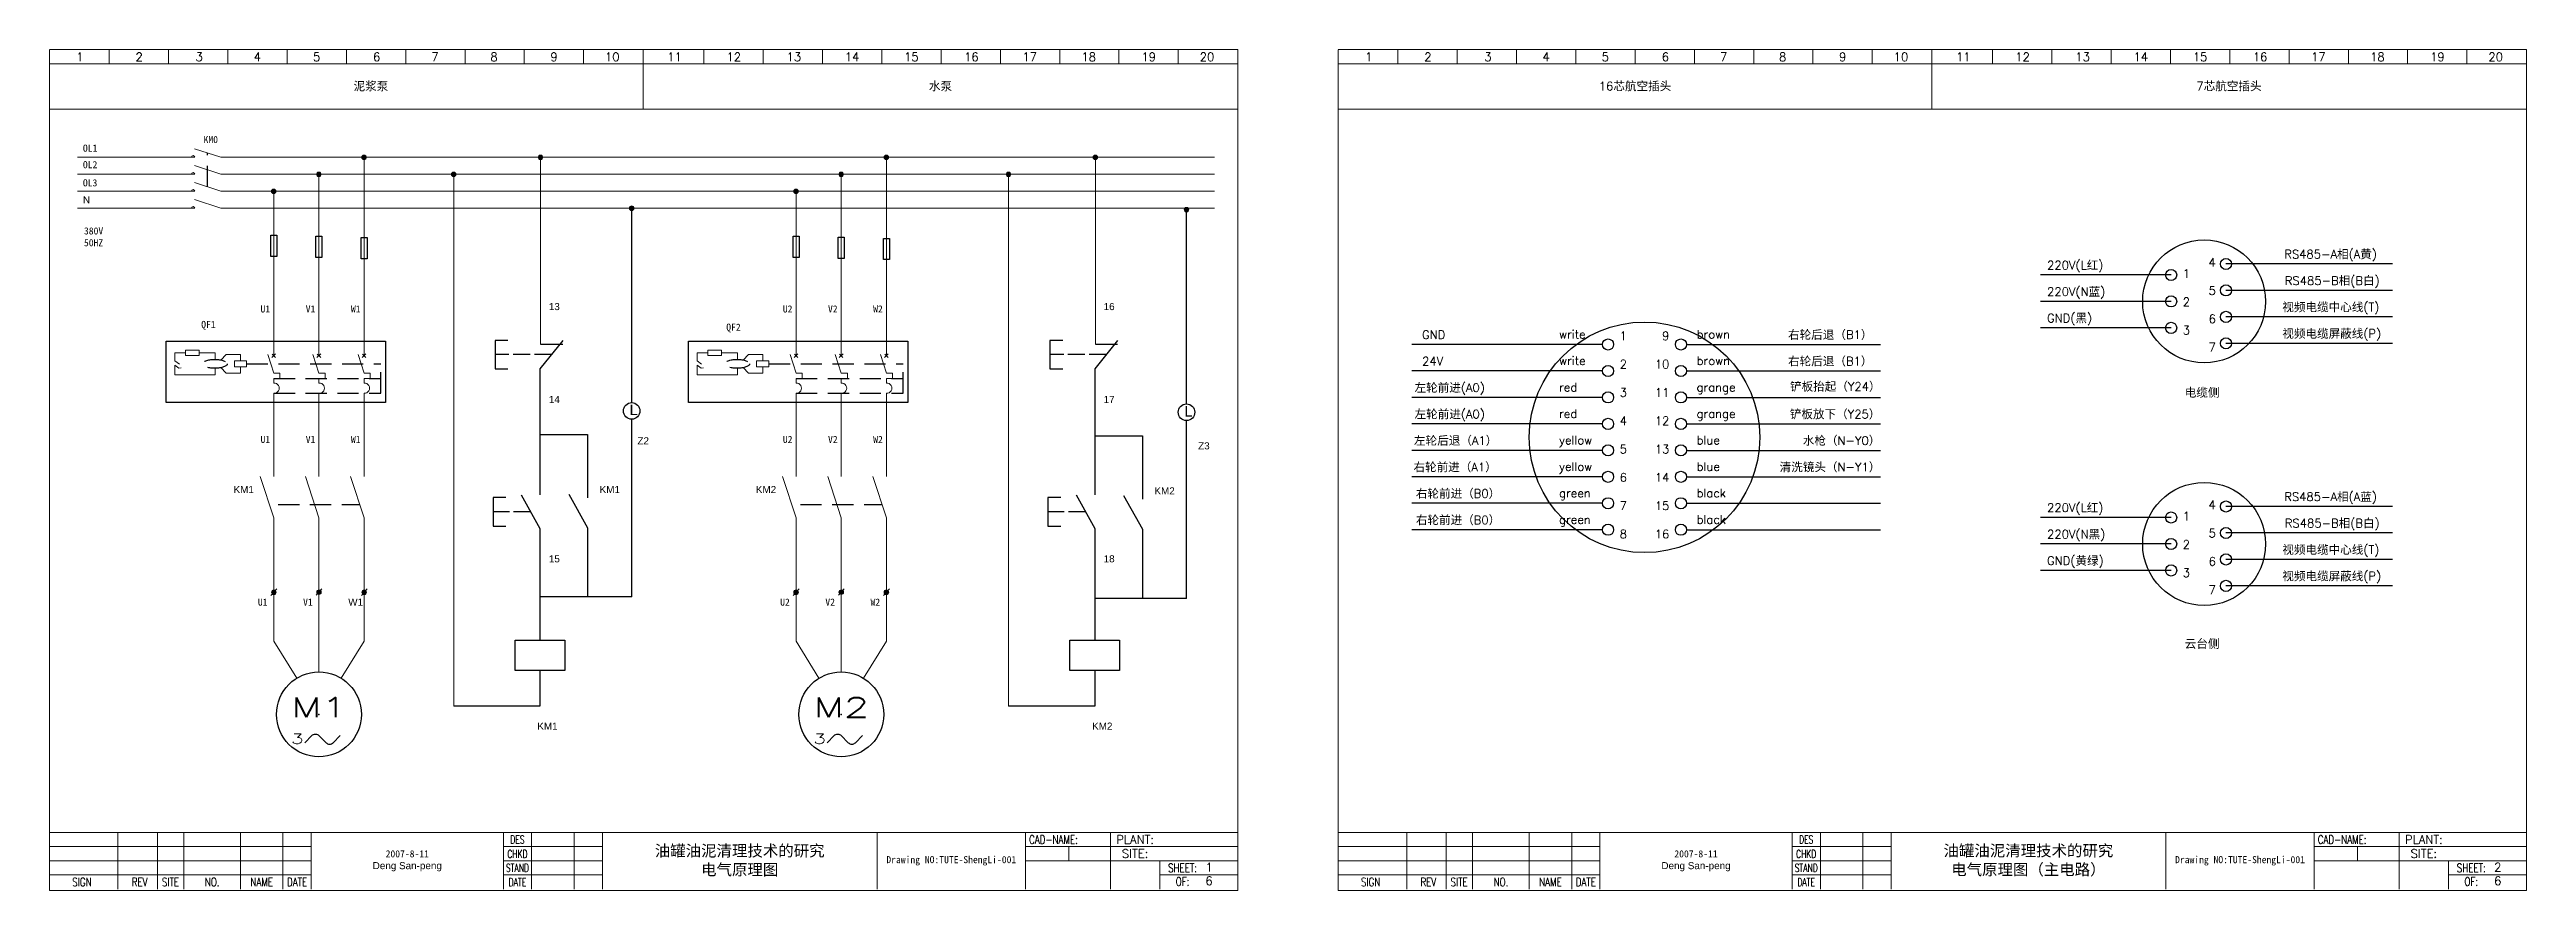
# Model space of a CAD drawing. Header units: millimetres. Extents: x 1552 to 2873, y -96 to 563.
# Drawn here: x 1552 to 2428, y 266 to 563 of the extents above; entities that cross this region are included whole.
import ezdxf
from ezdxf.enums import TextEntityAlignment as Align

# ---------------------------------------------------------------- set-up
doc = ezdxf.new("R2010")
doc.units = ezdxf.units.MM
doc.header["$LTSCALE"] = 5
for name, pattern in [('ACAD_ISO02W100', [15, 12, -3]), ('ACAD_ISO05W100', [33, 24, -3, 0, -3, 0, -3]), ('DASHED', [0.75, 0.5, -0.25])]:
    doc.linetypes.add(name, pattern=pattern)
doc.layers.get('0').update_dxf_attribs({"lineweight": 15})
for name, color, linetype in [('1轮廓实线层', 7, 'Continuous'), ('3', 80, 'ACAD_ISO05W100'), ('6', 1, 'DASHED'), ('BLKPT', 1, 'Continuous'), ('DRAWING', 7, 'Continuous'), ('虚线', 7, 'ACAD_ISO02W100')]:
    doc.layers.add(name, color=color, linetype=linetype)
doc.layers.add('2', color=4, linetype='Continuous', lineweight=15)
doc.styles.add('HZ0', font='TXT.SHX', dxfattribs={"width": 0.75, "bigfont": 'gbcbig.shx'})
doc.styles.add('ROMANC', font='ROMANC', dxfattribs={"height": 4})
doc.styles.get("Standard").update_dxf_attribs({"font": 'SimSun.ttf', "height": 2.5})
doc.styles.add('W1', font='ROMANC')
doc.styles.add('ZHOU', font='ROMANS.SHX', dxfattribs={"height": 3})

msp = doc.modelspace()

# ---------------------------------------------------------------- texts
at = {"color": 7, "style": 'ROMANC'}
for s, p in [('1', (1960.61, 273.1)), ('6', (1960.61, 268.27))]:
    msp.add_text(s, height=3, dxfattribs=at).set_placement(p)
at = {"color": 0, "style": 'ROMANC'}
for s, p in [('2', (2416.15, 273.1)), ('6', (2416.15, 268.27))]:
    msp.add_text(s, height=3, dxfattribs=at).set_placement(p)
at = {"color": 7}
for s, insert, char_height, width, attachment_point in [('OL1', (1563.81, 529.9), 2.5, 7.3542, 1), ('KM0', (1606.45, 532.94), 2.5, 16.3193, 1), ('OL2', (1563.81, 524.05), 2.5, 7.3542, 1), ('OL3', (1563.81, 517.65), 2.5, 7.3542, 1), ('{\\fArial|b0|i0|c0|p32;N}', (1563.81, 511.65), 2.5, 7.3542, 1), ('380V\\P50HZ', (1564.18, 500.65), 2.5, 14.4716, 1), ('U1', (1626.59, 473.09), 2.5, 4.0436, 1), ('V1', (1642.56, 473.09), 2.5, 4.0436, 1), ('W1', (1658.54, 473.09), 2.5, 4.0436, 1), ('{\\fArial|b0|i0|c0|p32;13}', (1728.51, 473.92), 2.5, 4.0436, 1), ('U2', (1811.21, 473.09), 2.5, 4.0436, 1), ('V2', (1827.18, 473.09), 2.5, 4.0436, 1), ('W2', (1843.15, 473.09), 2.5, 4.0436, 1), ('{\\fArial|b0|i0|c0|p32;16}', (1924.62, 473.92), 2.5, 4.0436, 1), ('QF1', (1605.62, 467.6), 2.5, 16.3193, 1), ('QF2', (1791.21, 466.63), 2.5, 16.3193, 1), ('{\\fArial|b0|i0|c0|p32;14}', (1728.51, 441.11), 2.5, 4.0436, 1), ('{\\fArial|b0|i0|c0|p32;17}', (1924.62, 441.11), 2.5, 4.0436, 1), ('U1', (1626.6, 426.98), 2.5, 4.0436, 1), ('V1', (1642.57, 426.98), 2.5, 4.0436, 1), ('W1', (1658.54, 426.98), 2.5, 4.0436, 1), ('{\\fArial|b0|i0|c0|p32;Z2}', (1759.83, 426.49), 2.5, 4.0436, 1), ('U2', (1811.22, 426.98), 2.5, 4.0436, 1), ('V2', (1827.19, 426.98), 2.5, 4.0436, 1), ('W2', (1843.16, 426.98), 2.5, 4.0436, 1), ('{\\fArial|b0|i0|c0|p32;Z3}', (1958.02, 424.71), 2.5, 4.0436, 1), ('{\\fArial|b0|i0|c0|p32;KM1}', (1617.07, 409.28), 2.5, 4.0436, 1), ('{\\fArial|b0|i0|c0|p32;KM1}', (1746.47, 409.28), 2.5, 4.0436, 1), ('{\\fArial|b0|i0|c0|p32;KM2}', (1801.68, 409.28), 2.5, 4.0436, 1), ('{\\fArial|b0|i0|c0|p32;KM2}', (1942.58, 408.8), 2.5, 4.0436, 1), ('{\\fArial|b0|i0|c0|p32;15}', (1728.51, 384.8), 2.5, 4.0436, 1), ('{\\fArial|b0|i0|c0|p32;18}', (1924.62, 384.8), 2.5, 4.0436, 1), ('U1', (1625.66, 369.5), 2.5, 4.0436, 1), ('V1', (1641.63, 369.5), 2.5, 4.0436, 1), ('{\\fArial|b0|i0|c0|p32;W1}', (1657.6, 369.5), 2.5, 4.0436, 1), ('U2', (1810.27, 369.5), 2.5, 4.0436, 1), ('V2', (1826.25, 369.5), 2.5, 4.0436, 1), ('W2', (1842.22, 369.5), 2.5, 4.0436, 1), ('{\\fArial|b0|i0|c0|p32;KM1}', (1724.43, 325.69), 2.5, 4.0436, 1), ('{\\fArial|b0|i0|c0|p32;KM2}', (1920.55, 325.69), 2.5, 4.0436, 1), ('{\\H1.333x;油罐油泥清理技术的研究\\fSimSun|b0|i0|c134|p54;\\P电气原理图}', (1795.97, 276.85), 3, 97.1017, 5), ('Drawing NO:TUTE-ShengLi-001', (1870.77, 276.85), 2.5, 52.5, 5)]:
    msp.add_mtext(s, dxfattribs=dict(at, insert=insert, char_height=char_height, width=width, attachment_point=attachment_point))
at = {"attachment_point": 5}
for s, insert, char_height, width in [('{\\H1.333x;油罐油泥清理技术的研究\\fSimSun|b0|i0|c134|p54;\\P电气原理图（主电路）}', (2251.51, 276.85), 3, 97.1017), ('Drawing NO:TUTE-ShengLi-001', (2326.31, 276.85), 2.5, 52.5)]:
    msp.add_mtext(s, dxfattribs=dict(at, insert=insert, char_height=char_height, width=width))
at = {"layer": '1轮廓实线层', "color": 7, "char_height": 3, "attachment_point": 5, "style": 'ZHOU'}
for s, insert, width in [('{\\fSimSun|b0|i0|c134|p2;泥浆泵}', (1665.62, 550.38), 105.3516), ('{\\fSimSun|b0|i0|c134|p2;水泵}', (1866.95, 550.38), 104.8628)]:
    msp.add_mtext(s, dxfattribs=dict(at, insert=insert, width=width))
at = {"layer": '1轮廓实线层', "char_height": 3, "style": 'ZHOU'}
for s, insert, width, attachment_point in [('{\\Fromans.shx|c1;16\\fSimSun|b0|i0|c134|p6;芯航空插头}', (2112.45, 550.38), 209.7834, 5), ('7{\\fSimSun|b0|i0|c134|p6;芯航空插头}', (2322.42, 550.38), 209.7834, 5), ('RS485-A{\\fSimSun|b0|i0|c134|p54;相}(A{\\fSimSun|b0|i0|c134|p54;黄})', (2341.96, 492.68), 44.5865, 1), ('220V(L{\\fSimSun|b0|i0|c134|p54;红})', (2258.11, 488.79), 28.387, 1), ('1\\P\\P2\\P\\P3', (2306.04, 485.82), 1.7147, 1), ('4\\P\\P5\\P\\P6\\P\\P7', (2315.19, 489.82), 4.3819, 1), ('RS485-B{\\fSimSun|b0|i0|c134|p54;相}(B{\\fSimSun|b0|i0|c134|p54;白})', (2342.15, 483.33), 38.2048, 1), ('220V(N{\\fSimSun|b0|i0|c134|p54;蓝})', (2258.11, 479.44), 28.387, 1), ('{\\fSimSun|b0|i0|c134|p54;视频电缆中心线}(T)', (2341.26, 473.98), 38.5587, 1), ('GND', (2037.19, 464.22), 28.387, 1), ('write', (2085.62, 464.38), 12.1446, 1), ('brown', (2134.21, 464.38), 12.1446, 1), ('{\\fSimSun|b0|i0|c134|p54;右轮后退\\fSimSun|b0|i0|c134|p6;（}B1{\\fSimSun|b0|i0|c134|p6;）}', (2196.37, 464.22), 31.9593, 3), ('GND({\\fSimSun|b0|i0|c134|p54;黑})', (2258.11, 470.09), 28.387, 1), ('{\\fSimSun|b0|i0|c134|p6;视频电缆屏蔽线}(P)', (2341.26, 464.63), 35.7269, 1), ('1\\P\\P2\\P\\P3\\P\\P4\\P\\P5\\P\\P6\\P\\P7\\P\\P8', (2107.01, 463.82), 1.7147, 1), ('9\\P\\P10\\P\\P11\\P\\P12\\P\\P13\\P\\P14\\P\\P15\\P\\P16', (2124.6, 463.82), 1.7147, 3), ('{\\fSimSun|b0|i0|c134|p54;右轮后退\\fSimSun|b0|i0|c134|p6;（}B1{\\fSimSun|b0|i0|c134|p6;）}', (2196.37, 454.87), 31.9593, 3), ('24V', (2037.19, 454.87), 28.387, 1), ('write', (2085.62, 455.03), 12.1446, 1), ('brown', (2134.21, 455.03), 12.1446, 1), ('{\\fSimSun|b0|i0|c134|p54;左轮前进}(A0)', (2034.52, 445.52), 65.3529, 1), ('red', (2085.62, 445.68), 12.1446, 1), ('grange', (2134.21, 445.68), 12.1446, 1), ('{\\fSimSun|b0|i0|c134|p54;铲板抬起\\fSimSun|b0|i0|c134|p6;（}Y24{\\fSimSun|b0|i0|c134|p6;）}', (2199.25, 445.93), 31.7974, 3), ('{\\fSimSun|b0|i0|c134|p54;电缆侧}', (2306.77, 443.8), 68.1602, 1), ('{\\fSimSun|b0|i0|c134|p54;左轮前进}(A0)', (2034.52, 436.17), 65.3529, 1), ('red', (2085.62, 436.33), 12.1446, 1), ('grange', (2134.21, 436.33), 12.1446, 1), ('{\\fSimSun|b0|i0|c134|p54;铲板放下\\fSimSun|b0|i0|c134|p6;（}Y25{\\fSimSun|b0|i0|c134|p6;）}', (2199.18, 436.17), 38.2639, 3), ('{\\fSimSun|b0|i0|c134|p54;左轮后退（}A1{\\fSimSun|b0|i0|c134|p54;）}', (2034.33, 426.82), 45.1407, 1), ('{\\Fromans.shx|c1;yellow}', (2085.62, 426.98), 12.1446, 1), ('blue', (2134.21, 426.98), 12.1446, 1), ('{\\fSimSun|b0|i0|c134|p54;水枪（}N-Y0{\\fSimSun|b0|i0|c134|p54;）}', (2199.18, 426.82), 35.997, 3), ('{\\fSimSun|b0|i0|c134|p54;右轮前进\\fSimSun|b0|i0|c134|p6;（}A1{\\fSimSun|b0|i0|c134|p6;）}', (2034.14, 417.47), 48.8939, 1), ('{\\Fromans.shx|c1;yellow}', (2085.62, 417.63), 12.1446, 1), ('blue', (2134.21, 417.63), 12.1446, 1), ('{\\fSimSun|b0|i0|c134|p54;清洗镜头\\fSimSun|b0|i0|c134|p6;（}N-Y1{\\fSimSun|b0|i0|c134|p6;）}', (2199.18, 417.47), 34.9452, 3), ('{\\fSimSun|b0|i0|c134|p54;右轮前进\\fSimSun|b0|i0|c134|p6;（}B0{\\fSimSun|b0|i0|c134|p6;）}', (2064.81, 408.12), 31.9593, 3), ('green', (2085.62, 408.28), 12.1446, 1), ('black', (2134.21, 408.28), 12.1446, 1), ('220V(L{\\fSimSun|b0|i0|c134|p54;红})', (2258.11, 403.09), 28.387, 1), ('4\\P\\P5\\P\\P6\\P\\P7', (2315.19, 404.12), 4.3819, 1), ('RS485-A{\\fSimSun|b0|i0|c134|p54;相}(A{\\fSimSun|b0|i0|c134|p54;蓝})', (2341.96, 406.98), 44.5865, 1), ('{\\fSimSun|b0|i0|c134|p54;右轮前进\\fSimSun|b0|i0|c134|p6;（}B0{\\fSimSun|b0|i0|c134|p6;）}', (2064.81, 398.77), 31.9593, 3), ('green', (2085.62, 398.93), 12.1446, 1), ('black', (2134.21, 398.93), 12.1446, 1), ('220V(N{\\fSimSun|b0|i0|c134|p54;黑})', (2258.11, 393.74), 28.387, 1), ('1\\P\\P2\\P\\P3', (2306.04, 400.12), 1.7147, 1), ('RS485-B{\\fSimSun|b0|i0|c134|p54;相}(B{\\fSimSun|b0|i0|c134|p54;白})', (2342.15, 397.63), 38.2048, 1), ('{\\fSimSun|b0|i0|c134|p54;视频电缆中心线}(T)', (2341.26, 388.28), 38.5587, 1), ('GND({\\fSimSun|b0|i0|c134|p54;黄绿})', (2258.11, 384.39), 28.387, 1), ('{\\fSimSun|b0|i0|c134|p6;视频电缆屏蔽线}(P)', (2341.26, 378.93), 35.7269, 1), ('{\\fSimSun|b0|i0|c134|p54;云台侧}', (2306.77, 355.03), 68.1602, 1)]:
    msp.add_mtext(s, dxfattribs=dict(at, insert=insert, width=width, attachment_point=attachment_point))
at = {"layer": '1轮廓实线层'}
for s, insert, char_height, width, attachment_point in [('{\\fArial|b0|i0|c0|p32;L}', (1757.05, 438.06), 3.75, 3.755, 1), ('{\\fArial|b0|i0|c0|p32;L}', (1953.17, 437.57), 3.75, 3.755, 1), ('2007-8-11\\P{\\fArial|b0|i0|c0|p32;Deng San-peng}', (2134.01, 276.85), 2.5, 67.8983, 5)]:
    msp.add_mtext(s, dxfattribs=dict(at, insert=insert, char_height=char_height, width=width, attachment_point=attachment_point))
at = {"layer": '1轮廓实线层', "color": 7, "insert": (1678.47, 276.85), "char_height": 2.5, "width": 67.8983, "attachment_point": 5}
msp.add_mtext('2007-8-11\\P{\\fArial|b0|i0|c0|p32;Deng San-peng}', dxfattribs=at)
at = {"layer": '2', "color": 7, "style": 'W1'}
for s, p in [('1', (1562.75, 560.88)), ('2', (1583.69, 560.88)), ('3', (1604.9, 560.88)), ('4', (1625.48, 560.88)), ('5', (1646.44, 560.88)), ('6', (1667.66, 560.88)), ('7', (1688.24, 560.88)), ('8', (1709.12, 560.88)), ('9', (1730.33, 560.88)), ('10', (1750.91, 560.88)), ('11', (1772.96, 560.88)), ('12', (1793.9, 560.88)), ('13', (1815.12, 560.88)), ('14', (1835.7, 560.88)), ('15', (1856.65, 560.88)), ('16', (1877.87, 560.88)), ('17', (1898.45, 560.88)), ('18', (1919.33, 560.88)), ('19', (1940.55, 560.88)), ('20', (1961.13, 560.88)), ('PLANT:', (1935.75, 284.35)), ('SITE:', (1935.75, 279.42))]:
    msp.add_text(s, height=3, dxfattribs=at).set_placement(p, align=Align.MIDDLE)
at = {"layer": '2', "color": 0, "style": 'W1'}
for s, p in [('1', (2018.29, 560.88)), ('2', (2039.23, 560.88)), ('3', (2060.45, 560.88)), ('4', (2081.03, 560.88)), ('5', (2101.98, 560.88)), ('6', (2123.2, 560.88)), ('7', (2143.78, 560.88)), ('8', (2164.66, 560.88)), ('9', (2185.87, 560.88)), ('10', (2206.45, 560.88)), ('11', (2228.5, 560.88)), ('12', (2249.44, 560.88)), ('13', (2270.66, 560.88)), ('14', (2291.24, 560.88)), ('15', (2312.2, 560.88)), ('16', (2333.41, 560.88)), ('17', (2353.99, 560.88)), ('18', (2374.87, 560.88)), ('19', (2396.09, 560.88)), ('20', (2416.67, 560.88)), ('PLANT:', (2391.29, 284.35)), ('SITE:', (2391.29, 279.42))]:
    msp.add_text(s, height=3, dxfattribs=at).set_placement(p, align=Align.MIDDLE)
at = {"layer": '2', "color": 7, "style": 'HZ0'}
for s, height, width, p in [('CHKD', 2.8, 0.7, (1717.42, 279.27)), ('DES', 2.8, 0.7, (1717.42, 284.35)), ('CAD-NAME:', 3, 0.75, (1906.88, 284.35)), ('STAND', 2.8, 0.7, (1717.42, 274.35)), ('SHEET:', 3, 0.75, (1952.51, 274.35)), ('SIGN', 3, 0.75, (1563.45, 269.35)), ('REV', 3, 0.75, (1583.86, 269.35)), ('SITE', 3, 0.75, (1594.75, 269.35)), ('NO.', 3, 0.75, (1609.52, 269.35)), ('NAME', 3, 0.75, (1627.02, 269.35)), ('DATE', 3, 0.75, (1639.52, 269.35)), ('DATE', 2.8, 0.7, (1717.42, 269.27)), ('OF:', 3, 0.75, (1952.51, 269.52))]:
    msp.add_text(s, height=height, dxfattribs=dict(at, width=width)).set_placement(p, align=Align.MIDDLE)
at = {"layer": '2', "color": 0, "style": 'HZ0'}
for s, height, width, p in [('CHKD', 2.8, 0.7, (2172.96, 279.27)), ('DES', 2.8, 0.7, (2172.96, 284.35)), ('CAD-NAME:', 3, 0.75, (2362.42, 284.35)), ('STAND', 2.8, 0.7, (2172.96, 274.35)), ('SHEET:', 3, 0.75, (2408.05, 274.35)), ('SIGN', 3, 0.75, (2019, 269.35)), ('REV', 3, 0.75, (2039.4, 269.35)), ('SITE', 3, 0.75, (2050.29, 269.35)), ('NO.', 3, 0.75, (2065.06, 269.35)), ('NAME', 3, 0.75, (2082.56, 269.35)), ('DATE', 3, 0.75, (2095.06, 269.35)), ('DATE', 2.8, 0.7, (2172.96, 269.27)), ('OF:', 3, 0.75, (2408.05, 269.52))]:
    msp.add_text(s, height=height, dxfattribs=dict(at, width=width)).set_placement(p, align=Align.MIDDLE)
at = {"layer": 'DRAWING', "color": 7, "style": 'ZHOU', "width": 1.5}
for s, height, p in [('M1', 7, (1647.25, 331.08)), ('M2', 7, (1831.87, 331.08)), ('3', 3.5, (1639.62, 319.98)), ('3', 3.5, (1824.24, 319.98))]:
    msp.add_text(s, height=height, dxfattribs=at).set_placement(p, align=Align.MIDDLE)

# ---------------------------------------------------------------- hatches: boundary and pattern name
h = msp.add_hatch(color=7)
h.paths.add_polyline_path([(1664, 525.38, 0.212655), (1663.73, 525.98), (1663.19, 525.38), (1663.19, 524.57, 0.414214)])
h.paths.add_polyline_path([(1663.19, 526.19, 0.414214), (1662.39, 525.38, 0.212655), (1662.65, 524.78), (1663.19, 525.38)])
h.paths.add_polyline_path([(1663.73, 525.98, 0.185241), (1663.19, 526.19), (1663.19, 525.38)])
h.paths.add_polyline_path([(1663.19, 525.38), (1662.65, 524.78, 0.185241), (1663.19, 524.57)])
h = msp.add_hatch(color=7)
h.paths.add_polyline_path([(1662.74, 525.41), (1663.7, 525.41, 1)])
h.paths.add_polyline_path([(1663.7, 525.41), (1663.22, 525.41), (1663.22, 524.93, 0.414214)])
h.paths.add_polyline_path([(1663.22, 525.41), (1662.74, 525.41, 0.414214), (1663.22, 524.93)])
h = msp.add_hatch(color=7)
h.paths.add_polyline_path([(1662.74, 525.41), (1663.7, 525.41, 1)])
h.paths.add_polyline_path([(1663.22, 524.93, 0.414214), (1663.7, 525.41), (1663.22, 525.41)])
h.paths.add_polyline_path([(1663.22, 524.93), (1663.22, 525.41), (1662.74, 525.41, 0.414214)])
h = msp.add_hatch(color=7)
h.paths.add_polyline_path([(1662.74, 525.41), (1663.7, 525.41, 1)])
h.paths.add_polyline_path([(1663.7, 525.41), (1663.22, 525.41), (1663.22, 524.93, 0.414214)])
h.paths.add_polyline_path([(1663.22, 525.41), (1662.74, 525.41, 0.414214), (1663.22, 524.93)])
h = msp.add_hatch(color=7)
h.paths.add_polyline_path([(1726.37, 525.38, 0.212655), (1726.1, 525.98), (1725.56, 525.38), (1725.56, 524.57, 0.414214)])
h.paths.add_polyline_path([(1725.56, 526.19, 0.414214), (1724.76, 525.38, 0.212655), (1725.03, 524.78), (1725.56, 525.38)])
h.paths.add_polyline_path([(1726.1, 525.98, 0.185241), (1725.56, 526.19), (1725.56, 525.38)])
h.paths.add_polyline_path([(1725.56, 525.38), (1725.03, 524.78, 0.185241), (1725.56, 524.57)])
h = msp.add_hatch(color=7)
h.paths.add_polyline_path([(1725.11, 525.41), (1726.07, 525.41, 1)])
h.paths.add_polyline_path([(1726.07, 525.41), (1725.59, 525.41), (1725.59, 524.93, 0.414214)])
h.paths.add_polyline_path([(1725.59, 525.41), (1725.11, 525.41, 0.414214), (1725.59, 524.93)])
h = msp.add_hatch(color=7)
h.paths.add_polyline_path([(1725.11, 525.41), (1726.07, 525.41, 1)])
h.paths.add_polyline_path([(1725.59, 524.93, 0.414214), (1726.07, 525.41), (1725.59, 525.41)])
h.paths.add_polyline_path([(1725.59, 524.93), (1725.59, 525.41), (1725.11, 525.41, 0.414214)])
h = msp.add_hatch(color=7)
h.paths.add_polyline_path([(1725.11, 525.41), (1726.07, 525.41, 1)])
h.paths.add_polyline_path([(1726.07, 525.41), (1725.59, 525.41), (1725.59, 524.93, 0.414214)])
h.paths.add_polyline_path([(1725.59, 525.41), (1725.11, 525.41, 0.414214), (1725.59, 524.93)])
h = msp.add_hatch(color=7)
h.paths.add_polyline_path([(1848.62, 525.38, 0.212655), (1848.35, 525.98), (1847.81, 525.38), (1847.81, 524.57, 0.414214)])
h.paths.add_polyline_path([(1847.81, 526.19, 0.414214), (1847, 525.38, 0.212655), (1847.27, 524.78), (1847.81, 525.38)])
h.paths.add_polyline_path([(1848.35, 525.98, 0.185241), (1847.81, 526.19), (1847.81, 525.38)])
h.paths.add_polyline_path([(1847.81, 525.38), (1847.27, 524.78, 0.185241), (1847.81, 524.57)])
h = msp.add_hatch(color=7)
h.paths.add_polyline_path([(1847.35, 525.41), (1848.31, 525.41, 1)])
h.paths.add_polyline_path([(1848.31, 525.41), (1847.83, 525.41), (1847.83, 524.93, 0.414214)])
h.paths.add_polyline_path([(1847.83, 525.41), (1847.35, 525.41, 0.414214), (1847.83, 524.93)])
h = msp.add_hatch(color=7)
h.paths.add_polyline_path([(1847.35, 525.41), (1848.31, 525.41, 1)])
h.paths.add_polyline_path([(1847.83, 524.93, 0.414214), (1848.31, 525.41), (1847.83, 525.41)])
h.paths.add_polyline_path([(1847.83, 524.93), (1847.83, 525.41), (1847.35, 525.41, 0.414214)])
h = msp.add_hatch(color=7)
h.paths.add_polyline_path([(1847.35, 525.41), (1848.31, 525.41, 1)])
h.paths.add_polyline_path([(1848.31, 525.41), (1847.83, 525.41), (1847.83, 524.93, 0.414214)])
h.paths.add_polyline_path([(1847.83, 525.41), (1847.35, 525.41, 0.414214), (1847.83, 524.93)])
h = msp.add_hatch(color=7)
h.paths.add_polyline_path([(1922.49, 525.38, 0.212655), (1922.22, 525.98), (1921.68, 525.38), (1921.68, 524.57, 0.414214)])
h.paths.add_polyline_path([(1921.68, 526.19, 0.414214), (1920.87, 525.38, 0.212655), (1921.14, 524.78), (1921.68, 525.38)])
h.paths.add_polyline_path([(1922.22, 525.98, 0.185241), (1921.68, 526.19), (1921.68, 525.38)])
h.paths.add_polyline_path([(1921.68, 525.38), (1921.14, 524.78, 0.185241), (1921.68, 524.57)])
h = msp.add_hatch(color=7)
h.paths.add_polyline_path([(1921.22, 525.41), (1922.19, 525.41, 1)])
h.paths.add_polyline_path([(1922.19, 525.41), (1921.7, 525.41), (1921.7, 524.93, 0.414214)])
h.paths.add_polyline_path([(1921.7, 525.41), (1921.22, 525.41, 0.414214), (1921.7, 524.93)])
h = msp.add_hatch(color=7)
h.paths.add_polyline_path([(1921.22, 525.41), (1922.19, 525.41, 1)])
h.paths.add_polyline_path([(1921.7, 524.93, 0.414214), (1922.19, 525.41), (1921.7, 525.41)])
h.paths.add_polyline_path([(1921.7, 524.93), (1921.7, 525.41), (1921.22, 525.41, 0.414214)])
h = msp.add_hatch(color=7)
h.paths.add_polyline_path([(1921.22, 525.41), (1922.19, 525.41, 1)])
h.paths.add_polyline_path([(1922.19, 525.41), (1921.7, 525.41), (1921.7, 524.93, 0.414214)])
h.paths.add_polyline_path([(1921.7, 525.41), (1921.22, 525.41, 0.414214), (1921.7, 524.93)])
h = msp.add_hatch(color=7)
h.paths.add_polyline_path([(1648.03, 519.38, 0.212655), (1647.76, 519.98), (1647.22, 519.38), (1647.22, 518.57, 0.414214)])
h.paths.add_polyline_path([(1647.22, 520.19, 0.414214), (1646.41, 519.38, 0.212655), (1646.68, 518.78), (1647.22, 519.38)])
h.paths.add_polyline_path([(1647.76, 519.98, 0.185241), (1647.22, 520.19), (1647.22, 519.38)])
h.paths.add_polyline_path([(1647.22, 519.38), (1646.68, 518.78, 0.185241), (1647.22, 518.57)])
h = msp.add_hatch(color=7)
h.paths.add_polyline_path([(1646.76, 519.41), (1647.73, 519.41, 1)])
h.paths.add_polyline_path([(1647.73, 519.41), (1647.24, 519.41), (1647.24, 518.93, 0.414214)])
h.paths.add_polyline_path([(1647.24, 519.41), (1646.76, 519.41, 0.414214), (1647.24, 518.93)])
h = msp.add_hatch(color=7)
h.paths.add_polyline_path([(1646.76, 519.41), (1647.73, 519.41, 1)])
h.paths.add_polyline_path([(1647.24, 518.93, 0.414214), (1647.73, 519.41), (1647.24, 519.41)])
h.paths.add_polyline_path([(1647.24, 518.93), (1647.24, 519.41), (1646.76, 519.41, 0.414214)])
h = msp.add_hatch(color=7)
h.paths.add_polyline_path([(1695.67, 519.38, 0.212655), (1695.4, 519.98), (1694.86, 519.38), (1694.86, 518.57, 0.414214)])
h.paths.add_polyline_path([(1694.86, 520.19, 0.414214), (1694.05, 519.38, 0.212655), (1694.32, 518.78), (1694.86, 519.38)])
h.paths.add_polyline_path([(1695.4, 519.98, 0.185241), (1694.86, 520.19), (1694.86, 519.38)])
h.paths.add_polyline_path([(1694.86, 519.38), (1694.32, 518.78, 0.185241), (1694.86, 518.57)])
h = msp.add_hatch(color=7)
h.paths.add_polyline_path([(1694.41, 519.41), (1695.37, 519.41, 1)])
h.paths.add_polyline_path([(1694.89, 518.93, 0.414214), (1695.37, 519.41), (1694.89, 519.41)])
h.paths.add_polyline_path([(1694.89, 518.93), (1694.89, 519.41), (1694.41, 519.41, 0.414214)])
h = msp.add_hatch(color=7)
h.paths.add_polyline_path([(1694.41, 519.41), (1695.37, 519.41, 1)])
h.paths.add_polyline_path([(1695.37, 519.41), (1694.89, 519.41), (1694.89, 518.93, 0.414214)])
h.paths.add_polyline_path([(1694.89, 519.41), (1694.41, 519.41, 0.414214), (1694.89, 518.93)])
h = msp.add_hatch(color=7)
h.paths.add_polyline_path([(1832.64, 519.38, 0.212655), (1832.38, 519.98), (1831.84, 519.38), (1831.84, 518.57, 0.414214)])
h.paths.add_polyline_path([(1831.84, 520.19, 0.414214), (1831.03, 519.38, 0.212655), (1831.3, 518.78), (1831.84, 519.38)])
h.paths.add_polyline_path([(1832.38, 519.98, 0.185241), (1831.84, 520.19), (1831.84, 519.38)])
h.paths.add_polyline_path([(1831.84, 519.38), (1831.3, 518.78, 0.185241), (1831.84, 518.57)])
h = msp.add_hatch(color=7)
h.paths.add_polyline_path([(1831.38, 519.41), (1832.34, 519.41, 1)])
h.paths.add_polyline_path([(1831.86, 518.93, 0.414214), (1832.34, 519.41), (1831.86, 519.41)])
h.paths.add_polyline_path([(1831.86, 518.93), (1831.86, 519.41), (1831.38, 519.41, 0.414214)])
h = msp.add_hatch(color=7)
h.paths.add_polyline_path([(1831.38, 519.41), (1832.34, 519.41, 1)])
h.paths.add_polyline_path([(1832.34, 519.41), (1831.86, 519.41), (1831.86, 518.93, 0.414214)])
h.paths.add_polyline_path([(1831.86, 519.41), (1831.38, 519.41, 0.414214), (1831.86, 518.93)])
h = msp.add_hatch(color=7)
h.paths.add_polyline_path([(1891.78, 519.38, 0.212655), (1891.52, 519.98), (1890.98, 519.38), (1890.98, 518.57, 0.414214)])
h.paths.add_polyline_path([(1890.98, 520.19, 0.414214), (1890.17, 519.38, 0.212655), (1890.44, 518.78), (1890.98, 519.38)])
h.paths.add_polyline_path([(1891.52, 519.98, 0.185241), (1890.98, 520.19), (1890.98, 519.38)])
h.paths.add_polyline_path([(1890.98, 519.38), (1890.44, 518.78, 0.185241), (1890.98, 518.57)])
h = msp.add_hatch(color=7)
h.paths.add_polyline_path([(1890.52, 519.41), (1891.48, 519.41, 1)])
h.paths.add_polyline_path([(1891.48, 519.41), (1891, 519.41), (1891, 518.93, 0.414214)])
h.paths.add_polyline_path([(1891, 519.41), (1890.52, 519.41, 0.414214), (1891, 518.93)])
h = msp.add_hatch(color=7)
h.paths.add_polyline_path([(1890.52, 519.41), (1891.48, 519.41, 1)])
h.paths.add_polyline_path([(1891, 518.93, 0.414214), (1891.48, 519.41), (1891, 519.41)])
h.paths.add_polyline_path([(1891, 518.93), (1891, 519.41), (1890.52, 519.41, 0.414214)])
h = msp.add_hatch(color=7)
h.paths.add_polyline_path([(1632.05, 513.38, 0.212655), (1631.79, 513.98), (1631.25, 513.38), (1631.25, 512.57, 0.414214)])
h.paths.add_polyline_path([(1631.25, 514.19, 0.414214), (1630.44, 513.38, 0.212655), (1630.71, 512.78), (1631.25, 513.38)])
h.paths.add_polyline_path([(1631.79, 513.98, 0.185241), (1631.25, 514.19), (1631.25, 513.38)])
h.paths.add_polyline_path([(1631.25, 513.38), (1630.71, 512.78, 0.185241), (1631.25, 512.57)])
h = msp.add_hatch(color=7)
h.paths.add_polyline_path([(1630.79, 513.41), (1631.75, 513.41, 1)])
h.paths.add_polyline_path([(1631.27, 512.93, 0.414214), (1631.75, 513.41), (1631.27, 513.41)])
h.paths.add_polyline_path([(1631.27, 512.93), (1631.27, 513.41), (1630.79, 513.41, 0.414214)])
h = msp.add_hatch(color=7)
h.paths.add_polyline_path([(1758.59, 507.41, 0.212655), (1758.33, 508.01), (1757.79, 507.41), (1757.79, 506.6, 0.414214)])
h.paths.add_polyline_path([(1757.79, 508.21, 0.414214), (1756.98, 507.41, 0.212655), (1757.25, 506.81), (1757.79, 507.41)])
h.paths.add_polyline_path([(1758.33, 508.01, 0.185241), (1757.79, 508.21), (1757.79, 507.41)])
h.paths.add_polyline_path([(1757.79, 507.41), (1757.25, 506.81, 0.185241), (1757.79, 506.6)])
h = msp.add_hatch(color=7)
h.paths.add_polyline_path([(1757.33, 507.43), (1758.29, 507.43, 1)])
h.paths.add_polyline_path([(1758.29, 507.43), (1757.81, 507.43), (1757.81, 506.95, 0.414214)])
h.paths.add_polyline_path([(1757.81, 507.43), (1757.33, 507.43, 0.414214), (1757.81, 506.95)])
h = msp.add_hatch(color=7)
h.paths.add_polyline_path([(1757.33, 507.43), (1758.29, 507.43, 1)])
h.paths.add_polyline_path([(1757.81, 506.95, 0.414214), (1758.29, 507.43), (1757.81, 507.43)])
h.paths.add_polyline_path([(1757.81, 506.95), (1757.81, 507.43), (1757.33, 507.43, 0.414214)])
h = msp.add_hatch(color=7)
h.paths.add_polyline_path([(1757.33, 507.43), (1758.29, 507.43, 1)])
h.paths.add_polyline_path([(1758.29, 507.43), (1757.81, 507.43), (1757.81, 506.95, 0.414214)])
h.paths.add_polyline_path([(1757.81, 507.43), (1757.33, 507.43, 0.414214), (1757.81, 506.95)])
h = msp.add_hatch(color=7)
h.paths.add_polyline_path([(1816.67, 513.38, 0.212655), (1816.4, 513.98), (1815.86, 513.38), (1815.86, 512.57, 0.414214)])
h.paths.add_polyline_path([(1815.86, 514.19, 0.414214), (1815.06, 513.38, 0.212655), (1815.33, 512.78), (1815.86, 513.38)])
h.paths.add_polyline_path([(1816.4, 513.98, 0.185241), (1815.86, 514.19), (1815.86, 513.38)])
h.paths.add_polyline_path([(1815.86, 513.38), (1815.33, 512.78, 0.185241), (1815.86, 512.57)])
h = msp.add_hatch(color=7)
h.paths.add_polyline_path([(1815.41, 513.41), (1816.37, 513.41, 1)])
h.paths.add_polyline_path([(1815.89, 512.93, 0.414214), (1816.37, 513.41), (1815.89, 513.41)])
h.paths.add_polyline_path([(1815.89, 512.93), (1815.89, 513.41), (1815.41, 513.41, 0.414214)])
h = msp.add_hatch(color=7)
h.paths.add_polyline_path([(1954.71, 506.92, 0.212655), (1954.44, 507.52), (1953.9, 506.92), (1953.9, 506.12, 0.414214)])
h.paths.add_polyline_path([(1953.9, 507.73, 0.414214), (1953.1, 506.92, 0.212655), (1953.36, 506.32), (1953.9, 506.92)])
h.paths.add_polyline_path([(1954.44, 507.52, 0.185241), (1953.9, 507.73), (1953.9, 506.92)])
h.paths.add_polyline_path([(1953.9, 506.92), (1953.36, 506.32, 0.185241), (1953.9, 506.12)])
h = msp.add_hatch(color=7)
h.paths.add_polyline_path([(1953.45, 506.95), (1954.41, 506.95, 1)])
h.paths.add_polyline_path([(1954.41, 506.95), (1953.93, 506.95), (1953.93, 506.47, 0.414214)])
h.paths.add_polyline_path([(1953.93, 506.95), (1953.45, 506.95, 0.414214), (1953.93, 506.47)])
h = msp.add_hatch(color=7)
h.paths.add_polyline_path([(1953.45, 506.95), (1954.41, 506.95, 1)])
h.paths.add_polyline_path([(1953.93, 506.47, 0.414214), (1954.41, 506.95), (1953.93, 506.95)])
h.paths.add_polyline_path([(1953.93, 506.47), (1953.93, 506.95), (1953.45, 506.95, 0.414214)])
h = msp.add_hatch(color=7)
h.paths.add_polyline_path([(1953.45, 506.95), (1954.41, 506.95, 1)])
h.paths.add_polyline_path([(1954.41, 506.95), (1953.93, 506.95), (1953.93, 506.47, 0.414214)])
h.paths.add_polyline_path([(1953.93, 506.95), (1953.45, 506.95, 0.414214), (1953.93, 506.47)])
h = msp.add_hatch(color=7)
h.paths.add_polyline_path([(1632.09, 371.74, 0.212655), (1631.82, 372.34), (1631.28, 371.74), (1631.28, 370.93, 0.414214)])
h.paths.add_polyline_path([(1631.28, 372.54, 0.414214), (1630.47, 371.74, 0.212655), (1630.74, 371.14), (1631.28, 371.74)])
h.paths.add_polyline_path([(1631.82, 372.34, 0.185241), (1631.28, 372.54), (1631.28, 371.74)])
h.paths.add_polyline_path([(1631.28, 371.74), (1630.74, 371.14, 0.185241), (1631.28, 370.93)])
h = msp.add_hatch(color=7)
h.paths.add_polyline_path([(1648.06, 371.76, 0.212655), (1647.79, 372.36), (1647.25, 371.76), (1647.25, 370.96, 0.414214)])
h.paths.add_polyline_path([(1647.25, 372.57, 0.414214), (1646.45, 371.76, 0.212655), (1646.71, 371.16), (1647.25, 371.76)])
h.paths.add_polyline_path([(1647.79, 372.36, 0.185241), (1647.25, 372.57), (1647.25, 371.76)])
h.paths.add_polyline_path([(1647.25, 371.76), (1646.71, 371.16, 0.185241), (1647.25, 370.96)])
h = msp.add_hatch(color=7)
h.paths.add_polyline_path([(1664.03, 371.74, 0.212655), (1663.77, 372.34), (1663.23, 371.74), (1663.23, 370.93, 0.414214)])
h.paths.add_polyline_path([(1663.23, 372.54, 0.414214), (1662.42, 371.74, 0.212655), (1662.69, 371.14), (1663.23, 371.74)])
h.paths.add_polyline_path([(1663.77, 372.34, 0.185241), (1663.23, 372.54), (1663.23, 371.74)])
h.paths.add_polyline_path([(1663.23, 371.74), (1662.69, 371.14, 0.185241), (1663.23, 370.93)])
h = msp.add_hatch(color=7)
h.paths.add_polyline_path([(1816.71, 371.74, 0.212655), (1816.44, 372.34), (1815.9, 371.74), (1815.9, 370.93, 0.414214)])
h.paths.add_polyline_path([(1815.9, 372.54, 0.414214), (1815.09, 371.74, 0.212655), (1815.36, 371.14), (1815.9, 371.74)])
h.paths.add_polyline_path([(1816.44, 372.34, 0.185241), (1815.9, 372.54), (1815.9, 371.74)])
h.paths.add_polyline_path([(1815.9, 371.74), (1815.36, 371.14, 0.185241), (1815.9, 370.93)])
h = msp.add_hatch(color=7)
h.paths.add_polyline_path([(1832.68, 371.76, 0.212655), (1832.41, 372.36), (1831.87, 371.76), (1831.87, 370.96, 0.414214)])
h.paths.add_polyline_path([(1831.87, 372.57, 0.414214), (1831.06, 371.76, 0.212655), (1831.33, 371.16), (1831.87, 371.76)])
h.paths.add_polyline_path([(1832.41, 372.36, 0.185241), (1831.87, 372.57), (1831.87, 371.76)])
h.paths.add_polyline_path([(1831.87, 371.76), (1831.33, 371.16, 0.185241), (1831.87, 370.96)])
h = msp.add_hatch(color=7)
h.paths.add_polyline_path([(1848.65, 371.74, 0.212655), (1848.38, 372.34), (1847.84, 371.74), (1847.84, 370.93, 0.414214)])
h.paths.add_polyline_path([(1847.84, 372.54, 0.414214), (1847.04, 371.74, 0.212655), (1847.3, 371.14), (1847.84, 371.74)])
h.paths.add_polyline_path([(1848.38, 372.34, 0.185241), (1847.84, 372.54), (1847.84, 371.74)])
h.paths.add_polyline_path([(1847.84, 371.74), (1847.3, 371.14, 0.185241), (1847.84, 370.93)])

# ---------------------------------------------------------------- linework, layer by layer
at = {"color": 7}
for p, q in [((1972.02, 563.48), (1552.02, 563.48)), ((1561.84, 525.41), (1575.28, 525.41)), ((1575.28, 525.41), (1603.37, 525.41)), ((1612.51, 525.41), (1603.26, 528.46)), ((1612.51, 525.41), (1963.84, 525.41)), ((1663.22, 525.41), (1663.22, 473.44)), ((1725.59, 525.41), (1725.59, 459.4)), ((1847.83, 525.41), (1847.83, 473.44)), ((1921.7, 525.41), (1921.7, 459.4)), ((1561.84, 519.41), (1575.28, 519.41)), ((1575.28, 519.41), (1603.37, 519.41)), ((1612.51, 519.41), (1603.26, 522.46)), ((1612.51, 519.41), (1963.84, 519.41)), ((1647.24, 519.41), (1647.24, 473.44)), ((1694.89, 519.41), (1694.89, 331.52)), ((1831.86, 519.41), (1831.86, 473.44)), ((1891, 519.41), (1891, 331.52)), ((1561.84, 513.41), (1575.28, 513.41)), ((1575.28, 513.41), (1603.37, 513.41)), ((1612.51, 513.41), (1603.26, 516.46)), ((1612.51, 507.41), (1603.26, 510.46)), ((1612.51, 513.41), (1963.84, 513.41)), ((1631.27, 513.41), (1631.27, 473.44)), ((1815.89, 513.41), (1815.89, 473.44)), ((1561.84, 507.41), (1575.28, 507.41)), ((1575.28, 507.41), (1603.37, 507.41)), ((1612.51, 507.41), (1963.84, 507.41)), ((1631.27, 473.44), (1631.27, 455.32)), ((1647.24, 473.44), (1647.24, 455.32)), ((1663.22, 473.44), (1663.22, 455.25)), ((1815.89, 473.44), (1815.89, 455.32)), ((1831.86, 473.44), (1831.86, 455.32)), ((1847.83, 473.44), (1847.83, 455.25)), ((1600.07, 456.33), (1596.28, 456.33)), ((1596.28, 456.33), (1596.28, 453.46)), ((1610.53, 456.33), (1604.91, 456.33)), ((1610.53, 453.99), (1610.53, 456.33)), ((1614.49, 455.7), (1612.58, 453.79)), ((1619.5, 455.7), (1614.49, 455.7)), ((1619.5, 453.52), (1619.5, 455.7)), ((1631.28, 449.19), (1629.15, 455.69)), ((1630.58, 454.62), (1631.91, 455.95)), ((1630.69, 455.9), (1631.87, 454.71)), ((1647.26, 449.19), (1645.13, 455.69)), ((1646.55, 454.62), (1647.88, 455.95)), ((1646.66, 455.9), (1647.85, 454.71)), ((1663.23, 449.19), (1661.1, 455.69)), ((1662.52, 454.62), (1663.85, 455.95)), ((1662.63, 455.9), (1663.82, 454.71)), ((1780.9, 456.33), (1780.9, 453.46)), ((1784.69, 456.33), (1780.9, 456.33)), ((1795.15, 456.33), (1789.53, 456.33)), ((1795.15, 453.99), (1795.15, 456.33)), ((1799.11, 455.7), (1797.2, 453.79)), ((1804.12, 455.7), (1799.11, 455.7)), ((1804.12, 453.52), (1804.12, 455.7)), ((1815.9, 449.19), (1813.77, 455.69)), ((1815.19, 454.62), (1816.52, 455.95)), ((1815.31, 455.9), (1816.49, 454.71)), ((1831.87, 449.19), (1829.74, 455.69)), ((1831.17, 454.62), (1832.5, 455.95)), ((1831.28, 455.9), (1832.46, 454.71)), ((1847.85, 449.19), (1845.71, 455.69)), ((1847.14, 454.62), (1848.47, 455.95)), ((1847.25, 455.9), (1848.44, 454.71)), ((1596.28, 453.46), (1597.9, 452.29)), ((1596.28, 451.99), (1596.28, 448.55)), ((1596.28, 451.99), (1597.74, 450.95)), ((1604.91, 448.55), (1596.28, 448.55)), ((1597.74, 450.95), (1598.54, 451)), ((1610.53, 448.55), (1604.91, 448.55)), ((1610.53, 450.89), (1610.53, 448.55)), ((1614.49, 449.18), (1612.58, 451.09)), ((1619.5, 449.18), (1614.49, 449.18)), ((1619.5, 451.36), (1619.5, 449.18)), ((1633.45, 449.19), (1631.28, 449.19)), ((1631.28, 447.26), (1633.45, 447.26)), ((1631.28, 445.66), (1631.28, 447.26)), ((1633.45, 447.26), (1633.45, 449.19)), ((1647.25, 445.66), (1647.25, 447.26)), ((1647.25, 447.26), (1649.43, 447.26)), ((1649.43, 449.19), (1647.26, 449.19)), ((1649.43, 447.26), (1649.43, 449.19)), ((1663.22, 447.26), (1665.4, 447.26)), ((1663.22, 445.66), (1663.22, 447.26)), ((1665.4, 449.19), (1663.23, 449.19)), ((1665.4, 447.26), (1665.4, 449.19)), ((1780.9, 453.46), (1782.52, 452.29)), ((1780.9, 451.99), (1782.35, 450.95)), ((1780.9, 451.99), (1780.9, 448.55)), ((1789.53, 448.55), (1780.9, 448.55)), ((1782.35, 450.95), (1783.16, 451)), ((1795.15, 448.55), (1789.53, 448.55)), ((1795.15, 450.89), (1795.15, 448.55)), ((1799.11, 449.18), (1797.2, 451.09)), ((1804.12, 449.18), (1799.11, 449.18)), ((1804.12, 451.36), (1804.12, 449.18)), ((1815.89, 445.66), (1815.89, 447.26)), ((1815.89, 447.26), (1818.07, 447.26)), ((1818.07, 449.19), (1815.9, 449.19)), ((1818.07, 447.26), (1818.07, 449.19)), ((1834.04, 449.19), (1831.87, 449.19)), ((1831.87, 447.26), (1834.04, 447.26)), ((1831.87, 445.66), (1831.87, 447.26)), ((1834.04, 447.26), (1834.04, 449.19)), ((1847.84, 445.66), (1847.84, 447.26)), ((1847.84, 447.26), (1850.02, 447.26)), ((1850.02, 449.19), (1847.85, 449.19)), ((1850.02, 447.26), (1850.02, 449.19)), ((1631.28, 442.04), (1631.28, 412.62)), ((1647.25, 442.04), (1647.25, 423.56)), ((1647.25, 442.04), (1647.25, 412.62)), ((1663.23, 442.04), (1663.23, 412.62)), ((1815.9, 442.04), (1815.9, 412.62)), ((1831.87, 442.04), (1831.87, 412.62)), ((1831.87, 442.04), (1831.87, 423.56)), ((1847.84, 442.04), (1847.84, 412.62)), ((1631.28, 398.08), (1626.49, 412.62)), ((1647.25, 398.08), (1642.46, 412.62)), ((1663.23, 398.08), (1658.43, 412.62)), ((1815.9, 398.08), (1811.1, 412.62)), ((1831.87, 398.08), (1827.08, 412.62)), ((1847.84, 398.08), (1843.05, 412.62)), ((1631.28, 398.08), (1631.28, 354.42)), ((1647.25, 398.08), (1647.25, 343.58)), ((1663.23, 398.08), (1663.23, 354.42)), ((1815.9, 398.08), (1815.9, 354.42)), ((1831.87, 398.08), (1831.87, 343.58)), ((1847.84, 398.08), (1847.84, 354.42)), ((1630.29, 370.63), (1632.32, 372.89)), ((1646.26, 370.66), (1648.29, 372.92)), ((1662.24, 370.63), (1664.27, 372.89)), ((1814.91, 370.63), (1816.94, 372.89)), ((1830.88, 370.66), (1832.91, 372.92)), ((1846.85, 370.63), (1848.88, 372.89)), ((1631.28, 354.42), (1639.37, 341.34)), ((1663.23, 354.42), (1655.13, 341.34)), ((1815.9, 354.42), (1823.99, 341.34)), ((1847.84, 354.42), (1839.75, 341.34)), ((1919.52, 286.85), (1927.02, 286.85))]:
    msp.add_line(p, q, dxfattribs=at)
at = {"color": 7, "linetype": 'Continuous'}
for p, q in [((1573.06, 563.44), (1573.06, 558.38)), ((1594.03, 558.33), (1594.03, 563.44)), ((1615.01, 563.44), (1615.01, 558.38)), ((1635.98, 563.44), (1635.98, 558.33)), ((1656.95, 563.44), (1656.95, 558.33)), ((1677.92, 563.44), (1677.92, 558.38)), ((1698.9, 563.44), (1698.9, 558.38)), ((1719.76, 563.44), (1719.76, 558.33)), ((1740.79, 563.44), (1740.79, 558.33)), ((1761.8, 563.45), (1761.8, 542.38)), ((1783.27, 563.44), (1783.27, 558.38)), ((1804.25, 558.33), (1804.25, 563.44)), ((1825.22, 563.44), (1825.22, 558.38)), ((1846.19, 563.44), (1846.19, 558.33)), ((1867.16, 563.44), (1867.16, 558.38)), ((1888.14, 563.44), (1888.14, 558.38)), ((1909.11, 563.44), (1909.11, 558.38)), ((1929.98, 563.44), (1929.98, 558.38)), ((1951, 563.44), (1951, 558.38))]:
    msp.add_line(p, q, dxfattribs=at)
at = {"color": 0}
for p, q in [((2427.56, 563.48), (2007.56, 563.48)), ((2375.06, 286.85), (2382.56, 286.85))]:
    msp.add_line(p, q, dxfattribs=at)
at = {"linetype": 'Continuous'}
for p, q in [((2028.6, 563.44), (2028.6, 558.38)), ((2049.57, 558.33), (2049.57, 563.44)), ((2070.55, 563.44), (2070.55, 558.38)), ((2091.52, 563.44), (2091.52, 558.33)), ((2112.49, 563.44), (2112.49, 558.33)), ((2133.46, 563.44), (2133.46, 558.38)), ((2154.44, 563.44), (2154.44, 558.38)), ((2175.3, 563.44), (2175.3, 558.33)), ((2196.33, 563.44), (2196.33, 558.33)), ((2217.35, 563.45), (2217.35, 542.38)), ((2238.82, 563.44), (2238.82, 558.38)), ((2259.79, 558.33), (2259.79, 563.44)), ((2280.76, 563.44), (2280.76, 558.38)), ((2301.73, 563.44), (2301.73, 558.33)), ((2322.71, 563.44), (2322.71, 558.38)), ((2343.68, 563.44), (2343.68, 558.38)), ((2364.65, 563.44), (2364.65, 558.38)), ((2385.52, 563.44), (2385.52, 558.38)), ((2406.54, 563.44), (2406.54, 558.38))]:
    msp.add_line(p, q, dxfattribs=at)
at = {"color": 7}
for points in [[(1600.07, 455.42), (1604.91, 455.42), (1604.91, 457.25), (1600.07, 457.25)], [(1784.69, 455.42), (1789.53, 455.42), (1789.53, 457.25), (1784.69, 457.25)], [(1617.34, 453.52), (1621.66, 453.52), (1621.66, 451.36), (1617.34, 451.36)], [(1801.96, 453.52), (1806.28, 453.52), (1806.28, 451.36), (1801.96, 451.36)]]:
    msp.add_lwpolyline(points, close=True, dxfattribs=at)
for centre, radius in [((1663.19, 525.38), 0.807), ((1663.22, 525.41), 0.48), ((1663.22, 525.41), 0.48), ((1663.22, 525.41), 0.48), ((1725.56, 525.38), 0.807), ((1725.59, 525.41), 0.48), ((1725.59, 525.41), 0.48), ((1725.59, 525.41), 0.48), ((1847.81, 525.38), 0.807), ((1847.83, 525.41), 0.48), ((1847.83, 525.41), 0.48), ((1847.83, 525.41), 0.48), ((1921.68, 525.38), 0.807), ((1921.7, 525.41), 0.48), ((1921.7, 525.41), 0.48), ((1921.7, 525.41), 0.48), ((1647.22, 519.38), 0.807), ((1647.24, 519.41), 0.48), ((1647.24, 519.41), 0.48), ((1694.86, 519.38), 0.807), ((1694.89, 519.41), 0.48), ((1694.89, 519.41), 0.48), ((1831.84, 519.38), 0.807), ((1831.86, 519.41), 0.48), ((1831.86, 519.41), 0.48), ((1890.98, 519.38), 0.807), ((1891, 519.41), 0.48), ((1891, 519.41), 0.48), ((1631.25, 513.38), 0.807), ((1631.27, 513.41), 0.48), ((1757.79, 507.41), 0.807), ((1757.81, 507.43), 0.48), ((1757.81, 507.43), 0.48), ((1757.81, 507.43), 0.48), ((1815.86, 513.38), 0.807), ((1815.89, 513.41), 0.48), ((1953.9, 506.92), 0.807), ((1953.93, 506.95), 0.48), ((1953.93, 506.95), 0.48), ((1953.93, 506.95), 0.48), ((1631.28, 371.74), 0.807), ((1647.25, 371.76), 0.807), ((1663.23, 371.74), 0.807), ((1815.9, 371.74), 0.807), ((1831.87, 371.76), 0.807), ((1847.84, 371.74), 0.807)]:
    msp.add_circle(centre, radius, dxfattribs=at)
for centre, radius, start, end in [((1602.77, 525.41), 0.598, 0, 180), ((1602.77, 519.41), 0.598, 0, 180), ((1602.77, 513.41), 0.598, 0, 180), ((1602.77, 507.41), 0.598, 0, 180), ((1631.4, 443.85), 1.81, 266.39174, 93.73613), ((1647.37, 443.85), 1.81, 266.39174, 93.73613), ((1663.34, 443.85), 1.81, 266.39174, 93.73613), ((1816.01, 443.85), 1.81, 266.39174, 93.73613), ((1831.98, 443.85), 1.81, 266.39174, 93.73613), ((1847.96, 443.85), 1.81, 266.39174, 93.73613)]:
    msp.add_arc(centre, radius, start, end, dxfattribs=at)
at = {"layer": '1轮廓实线层'}
for p, q in [((1757.79, 438.74), (1757.79, 507.41)), ((1953.9, 438.25), (1953.9, 506.92)), ((2301.97, 483.84), (2255.83, 483.84)), ((2380.18, 487.73), (2321.35, 487.73)), ((2301.97, 474.49), (2255.83, 474.49)), ((2380.18, 478.38), (2321.35, 478.38)), ((2301.97, 465.14), (2255.83, 465.14)), ((2380.18, 469.03), (2321.35, 469.03)), ((1709.53, 460.73), (1709.53, 450.63)), ((1714.06, 460.73), (1709.53, 460.73)), ((1910.18, 460.73), (1905.65, 460.73)), ((1905.65, 460.73), (1905.65, 450.63)), ((2100.96, 459.27), (2033.54, 459.27)), ((2130.65, 459.27), (2199.2, 459.27)), ((2380.18, 459.68), (2321.35, 459.68)), ((1709.53, 450.63), (1714.06, 450.63)), ((1905.65, 450.63), (1910.18, 450.63)), ((2100.96, 449.92), (2033.54, 449.92)), ((2130.65, 449.92), (2199.2, 449.92)), ((2100.96, 440.57), (2033.54, 440.57)), ((2092.57, 440.57), (2046.43, 440.57)), ((2130.65, 440.57), (2186.32, 440.57)), ((2140.17, 440.57), (2199.2, 440.57)), ((1757.79, 370.06), (1757.79, 432.87)), ((1953.9, 369.58), (1953.9, 432.39)), ((2100.96, 431.22), (2033.54, 431.22)), ((2130.65, 431.22), (2199.2, 431.22)), ((2100.96, 421.87), (2033.54, 421.87)), ((2092.57, 421.87), (2046.43, 421.87)), ((2130.65, 421.87), (2186.32, 421.87)), ((2140.17, 421.87), (2199.2, 421.87)), ((2100.96, 412.52), (2033.54, 412.52)), ((2130.65, 412.52), (2199.2, 412.52)), ((1713.32, 405.22), (1708.79, 405.22)), ((1708.79, 405.22), (1708.79, 395.12)), ((1904.91, 405.22), (1904.91, 395.12)), ((1909.44, 405.22), (1904.91, 405.22)), ((2100.96, 403.17), (2033.54, 403.17)), ((2092.57, 403.17), (2046.43, 403.17)), ((2130.65, 403.17), (2186.32, 403.17)), ((2140.17, 403.17), (2199.2, 403.17)), ((1708.79, 395.12), (1713.32, 395.12)), ((1904.91, 395.12), (1909.44, 395.12)), ((2301.97, 398.14), (2255.83, 398.14)), ((2380.18, 402.03), (2321.35, 402.03)), ((2100.96, 393.82), (2033.54, 393.82)), ((2130.65, 393.82), (2199.2, 393.82)), ((2301.97, 388.79), (2255.83, 388.79)), ((2380.18, 392.68), (2321.35, 392.68)), ((2301.97, 379.44), (2255.83, 379.44)), ((2380.18, 383.33), (2321.35, 383.33)), ((2380.18, 373.98), (2321.35, 373.98))]:
    msp.add_line(p, q, dxfattribs=at)
at = {"layer": '1轮廓实线层', "color": 7}
for points in [[(1630.2, 497.91), (1632.34, 497.91), (1632.34, 490.39), (1630.2, 490.39)], [(1646.17, 497.5), (1648.32, 497.5), (1648.32, 489.98), (1646.17, 489.98)], [(1662.15, 497.09), (1664.29, 497.09), (1664.29, 489.58), (1662.15, 489.58)], [(1814.82, 497.57), (1816.96, 497.57), (1816.96, 490.06), (1814.82, 490.06)], [(1830.79, 497.17), (1832.93, 497.17), (1832.93, 489.65), (1830.79, 489.65)], [(1846.76, 496.76), (1848.91, 496.76), (1848.91, 489.25), (1846.76, 489.25)]]:
    msp.add_lwpolyline(points, close=True, dxfattribs=at)
at = {"layer": '1轮廓实线层'}
for centre, radius in [((2313.62, 474.49), 21.72), ((2301.97, 483.84), 1.97), ((2321.35, 487.73), 1.97), ((2301.97, 474.49), 1.97), ((2321.35, 478.38), 1.97), ((2115.81, 426.47), 40.74), ((2301.97, 465.14), 1.97), ((2321.35, 469.03), 1.97), ((2102.93, 459.27), 1.97), ((2128.68, 459.27), 1.97), ((2321.35, 459.68), 1.97), ((2102.93, 449.92), 1.97), ((2128.68, 449.92), 1.97), ((1757.79, 435.8), 2.93), ((1953.9, 435.32), 2.93), ((2102.93, 440.57), 1.97), ((2102.93, 440.57), 1.97), ((2128.68, 440.57), 1.97), ((2128.68, 440.57), 1.97), ((2102.93, 431.22), 1.97), ((2128.68, 431.22), 1.97), ((2102.93, 421.87), 1.97), ((2102.93, 421.87), 1.97), ((2128.68, 421.87), 1.97), ((2128.68, 421.87), 1.97), ((2102.93, 412.52), 1.97), ((2128.68, 412.52), 1.97), ((2102.93, 403.17), 1.97), ((2102.93, 403.17), 1.97), ((2128.68, 403.17), 1.97), ((2128.68, 403.17), 1.97), ((2313.62, 388.79), 21.72), ((2321.35, 402.03), 1.97), ((2102.93, 393.82), 1.97), ((2128.68, 393.82), 1.97), ((2301.97, 398.14), 1.97), ((2321.35, 392.68), 1.97), ((2301.97, 388.79), 1.97), ((2321.35, 383.33), 1.97), ((2301.97, 379.44), 1.97), ((2321.35, 373.98), 1.97)]:
    msp.add_circle(centre, radius, dxfattribs=at)
at = {"layer": '2', "color": 7}
for p, q in [((1552.02, 563.38), (1552.02, 266.38)), ((1972.02, 266.38), (1972.02, 563.48)), ((1971.95, 558.38), (1552.02, 558.38)), ((1971.95, 542.38), (1552.02, 542.38)), ((1552.01, 286.85), (1971.93, 286.85)), ((1552.01, 281.85), (1644.52, 281.85)), ((1576.21, 286.85), (1576.21, 266.85)), ((1590.16, 286.85), (1590.16, 266.85)), ((1599.52, 286.85), (1599.52, 266.85)), ((1619.52, 286.85), (1619.52, 266.85)), ((1634.52, 286.85), (1634.52, 266.85)), ((1644.52, 286.85), (1644.52, 266.85)), ((1712.42, 286.85), (1712.42, 266.85)), ((1712.42, 281.85), (1747.42, 281.85)), ((1722.42, 286.85), (1722.42, 266.85)), ((1737.42, 286.85), (1737.42, 266.85)), ((1747.42, 286.85), (1747.42, 266.85)), ((1844.52, 286.85), (1844.52, 266.85)), ((1897.02, 286.85), (1897.02, 266.85)), ((1971.93, 281.85), (1897.02, 281.85)), ((1912.28, 281.85), (1912.28, 276.85)), ((1926.99, 286.9), (1926.99, 266.85)), ((1552.01, 276.85), (1644.52, 276.85)), ((1552.01, 271.85), (1644.52, 271.85)), ((1747.42, 276.85), (1712.42, 276.85)), ((1712.42, 271.85), (1747.42, 271.85)), ((1971.93, 276.85), (1897.02, 276.85)), ((1944.47, 271.85), (1971.93, 271.85)), ((1944.5, 276.85), (1944.5, 266.85)), ((1552.02, 266.38), (1972.02, 266.38))]:
    msp.add_line(p, q, dxfattribs=at)
at = {"layer": '2', "color": 0}
for p, q in [((2007.56, 563.38), (2007.56, 266.38)), ((2427.56, 266.38), (2427.56, 563.48)), ((2427.5, 558.38), (2007.56, 558.38)), ((2427.5, 542.38), (2007.56, 542.38)), ((2007.55, 286.85), (2427.47, 286.85)), ((2007.55, 281.85), (2100.06, 281.85)), ((2031.75, 286.85), (2031.75, 266.85)), ((2045.7, 286.85), (2045.7, 266.85)), ((2055.06, 286.85), (2055.06, 266.85)), ((2075.06, 286.85), (2075.06, 266.85)), ((2090.06, 286.85), (2090.06, 266.85)), ((2100.06, 286.85), (2100.06, 266.85)), ((2167.96, 286.85), (2167.96, 266.85)), ((2167.96, 281.85), (2202.96, 281.85)), ((2177.96, 286.85), (2177.96, 266.85)), ((2192.96, 286.85), (2192.96, 266.85)), ((2202.96, 286.85), (2202.96, 266.85)), ((2300.06, 286.85), (2300.06, 266.85)), ((2352.56, 286.85), (2352.56, 266.85)), ((2427.47, 281.85), (2352.56, 281.85)), ((2367.82, 281.85), (2367.82, 276.85)), ((2382.53, 286.9), (2382.53, 266.85)), ((2007.55, 276.85), (2100.06, 276.85)), ((2007.55, 271.85), (2100.06, 271.85)), ((2202.96, 276.85), (2167.96, 276.85)), ((2167.96, 271.85), (2202.96, 271.85)), ((2427.47, 276.85), (2352.56, 276.85)), ((2400.01, 271.85), (2427.47, 271.85)), ((2400.05, 276.85), (2400.05, 266.85)), ((2007.56, 266.38), (2427.56, 266.38))]:
    msp.add_line(p, q, dxfattribs=at)
at = {"layer": '3', "color": 7, "ltscale": 0.8}
for points in [[(1593.22, 460.45), (1670.8, 460.45), (1670.8, 438.77), (1593.22, 438.77)], [(1777.84, 460.45), (1855.42, 460.45), (1855.42, 438.77), (1777.84, 438.77)]]:
    msp.add_lwpolyline(points, close=True, dxfattribs=at)
at = {"layer": '6', "color": 7, "ltscale": 3}
for p, q in [((1607.88, 514.93), (1607.88, 526.93)), ((1621.66, 452.44), (1669.14, 452.44)), ((1631.28, 447.26), (1669.14, 447.26)), ((1669.14, 442.04), (1669.14, 452.44)), ((1806.28, 452.44), (1853.75, 452.44)), ((1815.89, 447.26), (1853.75, 447.26)), ((1853.75, 442.04), (1853.75, 452.44)), ((1631.28, 442.04), (1669.14, 442.04)), ((1815.9, 442.04), (1853.75, 442.04)), ((1632.81, 402.71), (1661.7, 402.71)), ((1817.42, 402.71), (1846.32, 402.71))]:
    msp.add_line(p, q, dxfattribs=at)
for centre in [(1610.4, 452.44), (1795.02, 452.44)]:
    msp.add_ellipse(centre, major_axis=(4.45, 0), ratio=0.348148, dxfattribs=at)
at = {"layer": 'BLKPT', "color": 7, "ltscale": 7}
for p in [(1647.25, 328.58), (1831.87, 328.58)]:
    msp.add_point(p, dxfattribs=at)
at = {"layer": 'DRAWING', "color": 7}
for points in [[(1642.25, 318.58), (1644.75, 321.08, -0.414214), (1647.25, 321.08), (1649.75, 318.58, 0.414214)], [(1649.75, 318.58, 0.414214), (1652.25, 318.58, -0.414214), (1652.25, 318.58), (1654.75, 321.08)], [(1826.87, 318.58), (1829.37, 321.08, -0.414214), (1831.87, 321.08), (1834.37, 318.58, 0.414214)], [(1834.37, 318.58, 0.414214), (1836.87, 318.58, -0.414214), (1836.87, 318.58), (1839.37, 321.08)]]:
    msp.add_lwpolyline(points, format="xyb", dxfattribs=at)
for centre in [(1647.25, 328.58), (1831.87, 328.58)]:
    msp.add_circle(centre, 15, dxfattribs=at)
at = {"layer": '虚线', "ltscale": 0.1}
for p, q in [((1729.39, 455.68), (1709.53, 455.68)), ((1925.5, 455.68), (1905.65, 455.68)), ((1722.05, 400.17), (1708.79, 400.17)), ((1918.16, 400.17), (1904.91, 400.17))]:
    msp.add_line(p, q, dxfattribs=at)
at = {"layer": '虚线'}
for p, q in [((1733.41, 460.63), (1725.36, 450.72)), ((1725.59, 459.4), (1733.41, 459.4)), ((1929.53, 460.63), (1921.48, 450.72)), ((1921.7, 459.4), (1929.53, 459.4)), ((1725.36, 450.72), (1725.36, 406.17)), ((1921.48, 450.72), (1921.48, 406.17)), ((1725.36, 427.52), (1742.2, 427.52)), ((1742.2, 427.52), (1742.2, 405.06)), ((1921.48, 427.03), (1938.31, 427.03)), ((1938.31, 427.03), (1938.31, 404.58)), ((1718.74, 406.12), (1725.36, 394.21)), ((1735.57, 406.43), (1742.2, 394.51)), ((1914.85, 406.12), (1921.48, 394.21)), ((1931.69, 405.94), (1938.31, 394.03)), ((1725.36, 394.21), (1725.36, 354.83)), ((1742.2, 394.51), (1742.2, 370.06)), ((1921.48, 394.21), (1921.48, 354.83)), ((1938.31, 394.03), (1938.31, 369.58)), ((1757.79, 370.06), (1725.36, 370.06)), ((1953.9, 369.58), (1921.48, 369.58)), ((1725.36, 344.08), (1725.36, 331.52)), ((1921.48, 344.08), (1921.48, 331.52)), ((1725.36, 331.52), (1694.89, 331.52)), ((1921.48, 331.52), (1891, 331.52))]:
    msp.add_line(p, q, dxfattribs=at)
for points in [[(1716.58, 354.83), (1734.14, 354.83), (1734.14, 344.08), (1716.58, 344.08)], [(1912.7, 354.83), (1930.26, 354.83), (1930.26, 344.08), (1912.7, 344.08)]]:
    msp.add_lwpolyline(points, close=True, dxfattribs=at)

msp.set_redraw_order([(e.dxf.handle, doc.entitydb.next_handle()) for e in msp.query("TEXT MTEXT ATTDEF DIMENSION ARC_DIMENSION")])  # texts and dimensions are drawn at this point

doc.saveas('drawing.dxf')
